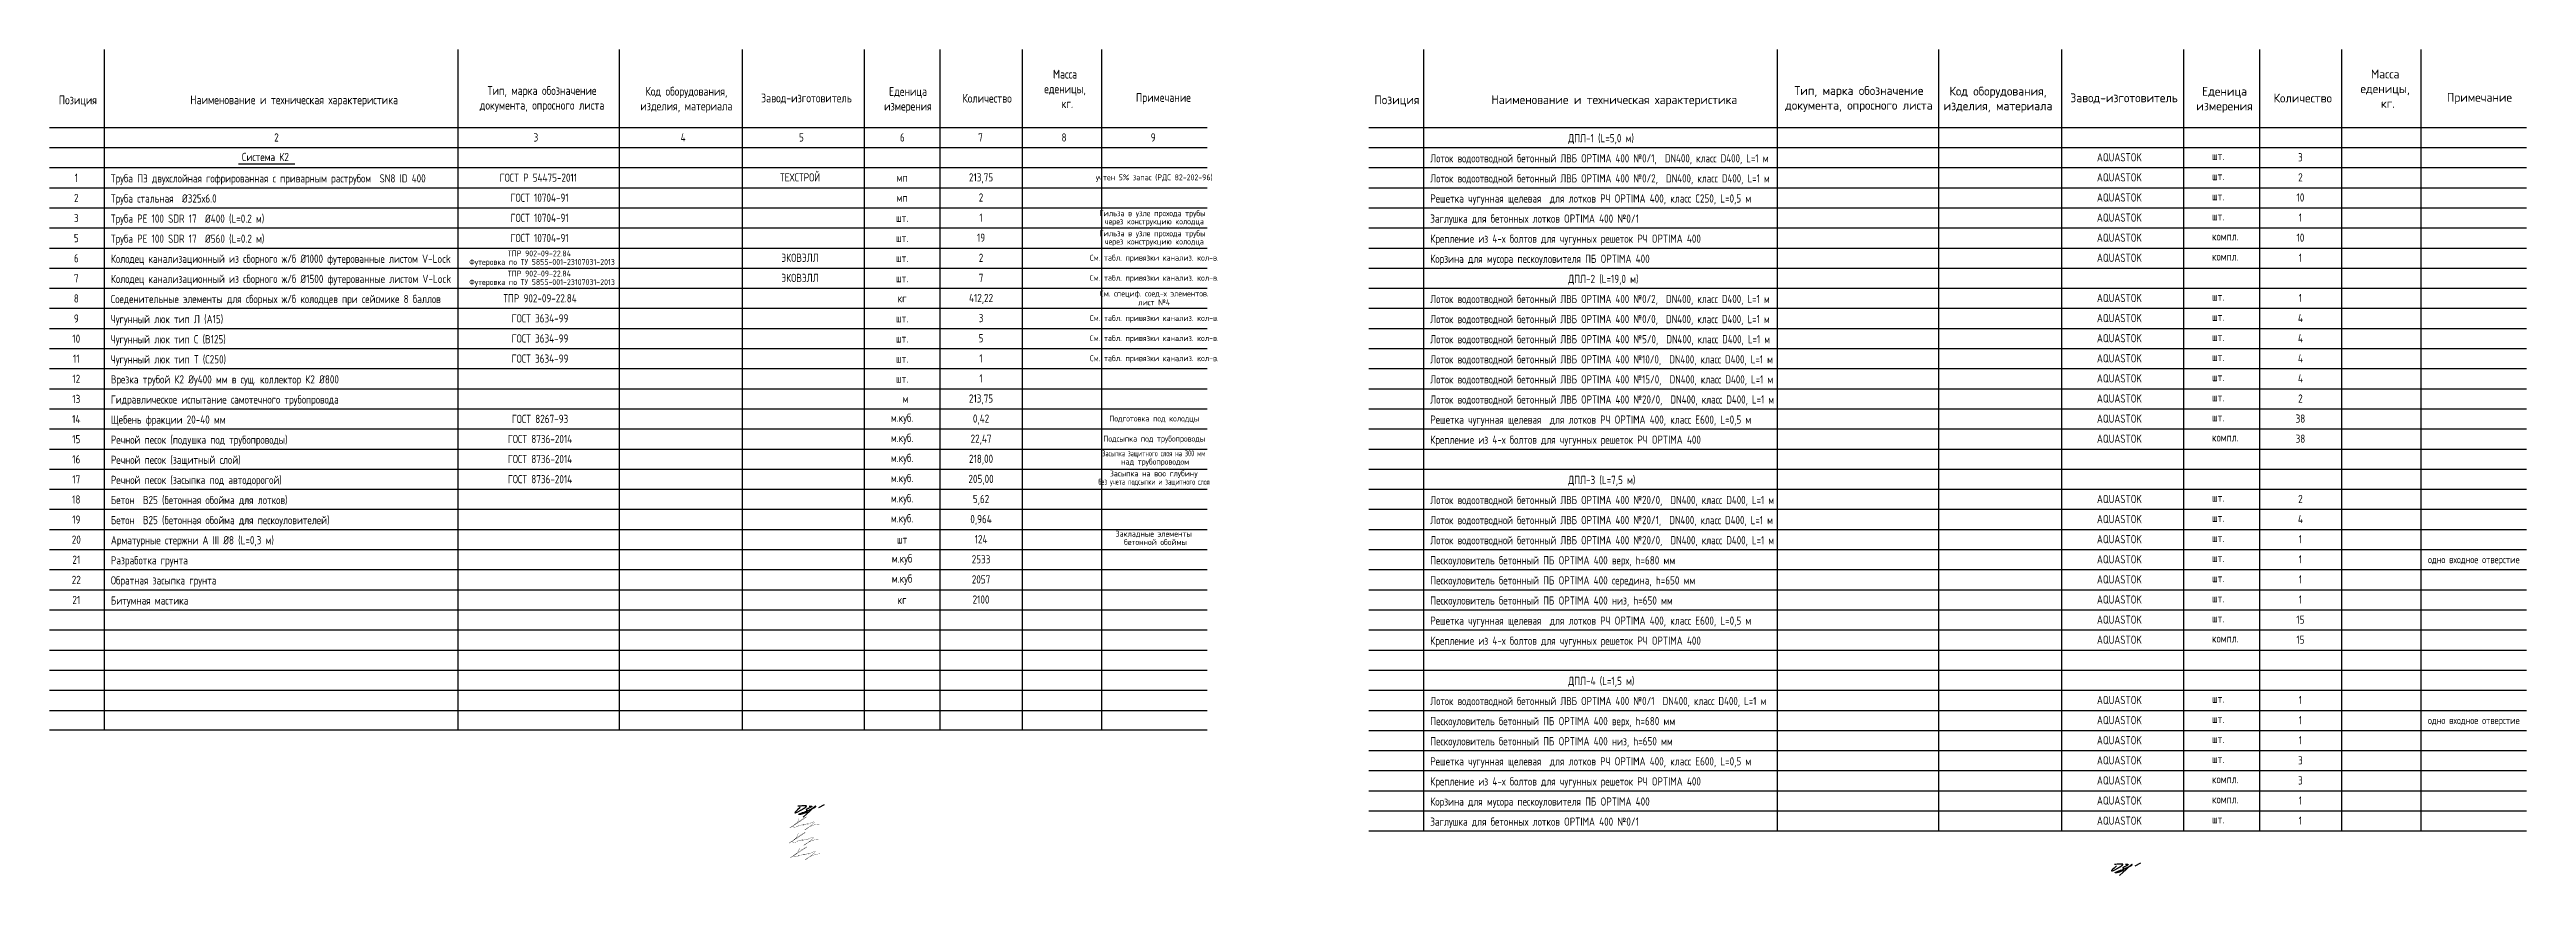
# Model space of a CAD drawing. Header units: millimetres. Extents: x 42571988 to 44740435, y 22138004 to 23263817.
# Drawn here: x 43187883 to 43272406, y 23187506 to 23215673 of the extents above; entities that cross this region are included whole.
import ezdxf
from ezdxf.enums import TextEntityAlignment as Align

# ---------------------------------------------------------------- set-up
doc = ezdxf.new("R2010")
doc.units = ezdxf.units.MM
doc.layers.add('подпись', color=7, linetype='Continuous', lineweight=25)
doc.styles.add('GOST 2.304', font='GOST_0.TTF')

msp = doc.modelspace()

# ---------------------------------------------------------------- texts
at = {"color": 7, "style": 'GOST 2.304'}
for s, height, p in [('2', 280, (43195549.7, 23212535.5)), ('3', 280, (43204400, 23212535.5)), ('4', 280, (43209419.9, 23212535.5)), ('5', 280, (43213457.9, 23212535.5)), ('6', 280, (43216903, 23212535.5)), ('7', 280, (43219572.9, 23212535.5)), ('8', 280, (43222417, 23212535.5)), ('9', 280, (43225459.9, 23212535.5)), ('ДПЛ-1 (L=5,0 м)', 279.994, (43239706.8, 23212510.4)), ('Cистема К2 ', 279.994, (43194441.1, 23211869.8)), ('шт.', 279.99, (43261675.3, 23211902.8)), ('Труба ПЭ двухслойная гофрированная с приварным раструбом  SN8 ID 400 ', 279.994, (43189975.7, 23211139.3)), ('шт.', 279.99, (43261675.3, 23211217.3)), ('Труба стальная  %%C325х6.0 ', 279.994, (43189975.7, 23210453.7)), ('Решетка чугунная щелевая  для лотков РЧ OPTIMA 400, класс C250, L=0,5 м', 279.994, (43234999.4, 23210453.7)), ('шт.', 279.99, (43261675.3, 23210531.7)), ('Труба PE 100 SDR 17  %%C400 (L=0.2 м) ', 279.994, (43189975.7, 23209768.1)), ('Труба PE 100 SDR 17  %%C560 (L=0.2 м) ', 279.994, (43189975.7, 23209082.6)), ('Заглушка для бетонных лотков OPTIMA 400 №0/1', 279.994, (43234999.4, 23209768.1)), ('Крепление из 4-х болтов для чугунных решеток РЧ OPTIMA 400', 279.994, (43234999.4, 23209082.6)), ('компл.', 279.99, (43261675.3, 23209160.5)), ('шт.', 279.99, (43261675.3, 23209846.1)), ('Колодец канализационный из сборного ж/б %%C1000 футерованные листом V-Lock', 279.994, (43189975.7, 23208397)), ('Корзина для мусора пескоуловителя ПБ OPTIMA 400', 279.994, (43234999.4, 23208397)), ('компл.', 279.99, (43261675.3, 23208475)), ('Колодец канализационный из сборного ж/б %%C1500 футерованные листом V-Lock', 279.994, (43189975.7, 23207711.4)), ('ДПЛ-2 (L=19,0 м)', 279.994, (43239706.8, 23207711.4)), ('Соеденительные элементы для сборных ж/б колодцев при сейсмике 8 баллов', 279.994, (43189975.7, 23207025.8)), ('шт.', 279.99, (43261675.3, 23207103.8)), ('Чугунный люк тип Л (А15)', 279.994, (43189975.7, 23206340.3)), ('шт.', 279.99, (43261675.3, 23206418.3)), ('Чугунный люк тип С (B125)', 279.994, (43189975.7, 23205654.7)), ('Чугунный люк тип Т (С250)', 279.994, (43189975.7, 23204969.1)), ('шт.', 279.99, (43261675.3, 23205732.7)), ('шт.', 279.99, (43261675.3, 23205047.1)), ('Врезка трубой К2 %%Cу400 мм в сущ. коллектор К2 %%C800', 279.994, (43189975.7, 23204283.6)), ('шт.', 279.99, (43261675.3, 23204361.5)), ('Гидравлическое испытание самотечного трубопровода', 279.994, (43189975.7, 23203598)), ('шт.', 279.99, (43261675.3, 23203676)), ('Щебень фракции 20-40 мм ', 279.994, (43189975.7, 23202912.4)), ('Решетка чугунная щелевая  для лотков РЧ OPTIMA 400, класс Е600, L=0,5 м', 279.994, (43234999.4, 23202912.4)), ('шт.', 279.99, (43261675.3, 23202990.4)), ('Речной песок (подушка под трубопроводы)', 279.994, (43189975.7, 23202226.8)), ('Речной песок (защитный слой)', 279.994, (43189975.7, 23201541.3)), ('Крепление из 4-х болтов для чугунных решеток РЧ OPTIMA 400', 279.994, (43234999.4, 23202226.8)), ('компл.', 279.99, (43261675.3, 23202304.8)), ('Речной песок (засыпка под автодорогой)', 279.994, (43189975.7, 23200855.7)), ('ДПЛ-3 (L=7,5 м)', 279.994, (43239706.8, 23200855.7)), ('Бетон  В25 (бетонная обойма для лотков)', 279.994, (43189975.7, 23200170.1)), ('шт.', 279.99, (43261675.3, 23200248.1)), ('Бетон  В25 (бетонная обойма для пескоуловителей)', 279.994, (43189975.7, 23199484.6)), ('шт.', 279.99, (43261675.3, 23199562.5)), ('Арматурные стержни А III %%C8 (L=0,3 м)', 279.994, (43189975.7, 23198799)), ('Разработка грунта ', 279.994, (43189975.7, 23198113.4)), ('Пескоуловитель бетонный ПБ OPTIMA 400 верх, h=680 мм', 279.994, (43234999.4, 23198113.4)), ('шт.', 279.99, (43261675.3, 23198877)), ('шт.', 279.99, (43261675.3, 23198191.4)), ('Обратная засыпка грунта ', 279.994, (43189975.7, 23197427.8)), ('Пескоуловитель бетонный ПБ OPTIMA 400 середина, h=650 мм', 279.994, (43234999.4, 23197427.8)), ('шт.', 279.99, (43261675.3, 23197505.8)), ('Битумная мастика ', 279.994, (43189975.7, 23196742.3)), ('Пескоуловитель бетонный ПБ OPTIMA 400 низ, h=650 мм', 279.994, (43234999.4, 23196742.3)), ('шт.', 279.99, (43261675.3, 23196820.3)), ('Решетка чугунная щелевая  для лотков РЧ OPTIMA 400, класс Е600, L=0,5 м', 279.994, (43234999.4, 23196056.7)), ('шт.', 279.99, (43261675.3, 23196134.7)), ('Крепление из 4-х болтов для чугунных решеток РЧ OPTIMA 400', 279.994, (43234999.4, 23195371.1)), ('компл.', 279.99, (43261675.3, 23195449.1)), ('ДПЛ-4 (L=1,5 м)', 279.994, (43239706.8, 23194000)), ('шт.', 279.99, (43261675.3, 23193392.4)), ('Пескоуловитель бетонный ПБ OPTIMA 400 верх, h=680 мм', 279.994, (43234999.4, 23192628.8)), ('шт.', 279.99, (43261675.3, 23192706.8)), ('Пескоуловитель бетонный ПБ OPTIMA 400 низ, h=650 мм', 279.994, (43234999.4, 23191943.3)), ('шт.', 279.99, (43261675.3, 23192021.3)), ('шт.', 279.99, (43261675.3, 23192021.3)), ('Решетка чугунная щелевая  для лотков РЧ OPTIMA 400, класс Е600, L=0,5 м', 279.994, (43234999.4, 23191257.7)), ('Крепление из 4-х болтов для чугунных решеток РЧ OPTIMA 400', 279.994, (43234999.4, 23190572.1)), ('компл.', 279.99, (43261675.3, 23190650.1)), ('шт.', 279.99, (43261675.3, 23191335.7)), ('Корзина для мусора пескоуловителя ПБ OPTIMA 400', 279.994, (43234999.4, 23189886.6)), ('компл.', 279.99, (43261675.3, 23189964.5)), ('Заглушка для бетонных лотков OPTIMA 400 №0/1', 279.994, (43234999.4, 23189201)), ('шт.', 279.99, (43261675.3, 23189279))]:
    msp.add_text(s, height=height, dxfattribs=at).set_placement(p)
at = {"color": 7, "style": 'GOST 2.304', "width": 0.98}
for s, p in [('Лоток водоотводной бетонный ЛВБ OPTIMA 400 №0/1,  DN400, класс D400, L=1 м', (43234999.4, 23211824.8)), ('Лоток водоотводной бетонный ЛВБ OPTIMA 400 №0/2,  DN400, класс D400, L=1 м', (43234999.4, 23211139.3)), ('Лоток водоотводной бетонный ЛВБ OPTIMA 400 №0/2,  DN400, класс D400, L=1 м', (43234999.4, 23207025.8)), ('Лоток водоотводной бетонный ЛВБ OPTIMA 400 №0/0,  DN400, класс D400, L=1 м', (43234999.4, 23206340.3)), ('Лоток водоотводной бетонный ЛВБ OPTIMA 400 №5/0,  DN400, класс D400, L=1 м', (43234999.4, 23205654.7)), ('Лоток водоотводной бетонный ЛВБ OPTIMA 400 №10/0,  DN400, класс D400, L=1 м', (43234999.4, 23204969.1)), ('Лоток водоотводной бетонный ЛВБ OPTIMA 400 №15/0,  DN400, класс D400, L=1 м', (43234999.4, 23204283.6)), ('Лоток водоотводной бетонный ЛВБ OPTIMA 400 №20/0,  DN400, класс D400, L=1 м', (43234999.4, 23203598)), ('Лоток водоотводной бетонный ЛВБ OPTIMA 400 №20/0,  DN400, класс D400, L=1 м', (43234999.4, 23200170.1)), ('Лоток водоотводной бетонный ЛВБ OPTIMA 400 №20/1,  DN400, класс D400, L=1 м', (43234999.4, 23199484.6)), ('Лоток водоотводной бетонный ЛВБ OPTIMA 400 №20/0,  DN400, класс D400, L=1 м', (43234999.4, 23198799)), ('Лоток водоотводной бетонный ЛВБ OPTIMA 400 №0/1  DN400, класс D400, L=1 м', (43234999.4, 23193314.4))]:
    msp.add_text(s, height=279.994, dxfattribs=at).set_placement(p)
at = {"color": 7, "style": 'GOST 2.304'}
for s, height, p in [('AQUASTOK', 279.99, (43258516.1, 23211998.9)), ('3', 280, (43264693.3, 23211998.9)), ('1', 280, (43188795.3, 23211297.7)), ('ТЕХСТРОЙ', 279.99, (43213492.4, 23211313.4)), ('213,75', 279.99, (43219669.7, 23211313.4)), ('учтен 5%%% запас (РДС 82-202-96)', 200, (43225580.1, 23211314.8)), ('AQUASTOK', 279.99, (43258516.1, 23211313.4)), ('2', 280, (43264693.3, 23211313.4)), ('2', 280, (43188795.3, 23210612.1)), ('2', 280, (43219669.7, 23210627.8)), ('AQUASTOK', 279.99, (43258516.1, 23210627.8)), ('10', 279.99, (43264693.3, 23210627.8)), ('3', 280, (43188795.3, 23209926.6)), ('5', 280, (43188795.3, 23209241)), ('19', 279.99, (43219669.7, 23209256.6)), ('1', 280, (43219669.7, 23209942.2)), ('Гильза в узле прохода трубы ', 200, (43225580.1, 23210088.8)), ('Гильза в узле прохода трубы ', 200, (43225580.1, 23209403.2)), ('через конструкцию колодца', 200, (43225580.1, 23209810.6)), ('AQUASTOK', 279.99, (43258516.1, 23209942.2)), ('AQUASTOK', 279.99, (43258516.1, 23209256.6)), ('10', 279.99, (43264693.3, 23209256.6)), ('1', 280, (43264693.3, 23209942.2)), ('6', 280, (43188795.3, 23208555.4)), ('ЭКОВЭЛЛ', 279.99, (43213492.4, 23208571.1)), ('2', 280, (43219669.7, 23208571.1)), ('См. табл. привязки канализ. кол-в.', 200, (43225580.1, 23208572.5)), ('через конструкцию колодца', 200, (43225580.1, 23209125.1)), ('AQUASTOK', 279.99, (43258516.1, 23208571.1)), ('1', 280, (43264693.3, 23208571.1)), ('7', 280, (43188795.3, 23207869.8)), ('ЭКОВЭЛЛ', 279.99, (43213492.4, 23207885.5)), ('7', 280, (43219669.7, 23207885.5)), ('См. табл. привязки канализ. кол-в.', 200, (43225580.1, 23207886.9)), ('8', 280, (43188795.3, 23207184.3)), ('412,22', 279.99, (43219669.7, 23207199.9)), ('См. специф. соед-х элементов.', 200, (43225580.1, 23207351.3)), ('лист №4', 200, (43225580.1, 23207051.3)), ('AQUASTOK', 279.99, (43258516.1, 23207199.9)), ('1', 280, (43264693.3, 23207199.9)), ('9', 280, (43188795.3, 23206498.7)), ('3', 280, (43219669.7, 23206514.4)), ('См. табл. привязки канализ. кол-в.', 200, (43225580.1, 23206515.8)), ('AQUASTOK', 279.99, (43258516.1, 23206514.4)), ('4', 280, (43264693.3, 23206514.4)), ('10', 279.99, (43188795.3, 23205813.1)), ('11', 279.99, (43188795.3, 23205127.6)), ('5', 280, (43219669.7, 23205828.8)), ('1', 280, (43219669.7, 23205143.2)), ('См. табл. привязки канализ. кол-в.', 200, (43225580.1, 23205830.2)), ('См. табл. привязки канализ. кол-в.', 200, (43225580.1, 23205144.6)), ('AQUASTOK', 279.99, (43258516.1, 23205828.8)), ('AQUASTOK', 279.99, (43258516.1, 23205143.2)), ('4', 280, (43264693.3, 23205828.8)), ('4', 280, (43264693.3, 23205143.2)), ('12', 279.99, (43188795.3, 23204442)), ('1', 280, (43219669.7, 23204457.6)), ('AQUASTOK', 279.99, (43258516.1, 23204457.6)), ('4', 280, (43264693.3, 23204457.6)), ('13', 279.99, (43188795.3, 23203756.4)), ('213,75', 279.99, (43219669.7, 23203772.1)), ('AQUASTOK', 279.99, (43258516.1, 23203772.1)), ('2', 280, (43264693.3, 23203772.1)), ('14', 279.99, (43188795.3, 23203070.8)), ('0,42', 279.99, (43219669.7, 23203086.5)), ('Подготовка под колодцы', 200, (43225580.1, 23203087.9)), ('AQUASTOK', 279.99, (43258516.1, 23203086.5)), ('38', 279.99, (43264693.3, 23203086.5)), ('15', 279.99, (43188795.3, 23202385.3)), ('16', 279.99, (43188795.3, 23201699.7)), ('218,00', 279.99, (43219669.7, 23201715.4)), ('22,47', 279.99, (43219669.7, 23202400.9)), ('Подсыпка под трубопроводы', 200, (43225580.1, 23202402.3)), ('AQUASTOK', 279.99, (43258516.1, 23202400.9)), ('38', 279.99, (43264693.3, 23202400.9)), ('17', 279.99, (43188795.3, 23201014.1)), ('205,00', 279.99, (43219669.7, 23201029.8)), ('Засыпка на всю глубину ', 200, (43225623.7, 23201215.1)), ('над трубопроводом', 200, (43225611.2, 23201617.8)), ('18', 279.99, (43188795.3, 23200328.6)), ('5,62', 279.99, (43219669.7, 23200344.2)), ('AQUASTOK', 279.99, (43258516.1, 23200344.2)), ('2', 280, (43264693.3, 23200344.2)), ('19', 279.99, (43188795.3, 23199643)), ('0,964', 279.99, (43219669.7, 23199658.6)), ('Закладные элементы ', 200, (43225623.7, 23199158.4)), ('AQUASTOK', 279.99, (43258516.1, 23199658.6)), ('4', 280, (43264693.3, 23199658.6)), ('20', 279.99, (43188795.3, 23198957.4)), ('21', 279.99, (43188795.3, 23198271.8)), ('2533', 279.99, (43219669.7, 23198287.5)), ('124', 279.99, (43219669.7, 23198973.1)), ('бетонной обоймы', 200, (43225623.7, 23198875.5)), ('AQUASTOK', 279.99, (43258516.1, 23198973.1)), ('AQUASTOK', 279.99, (43258516.1, 23198287.5)), ('1', 280, (43264693.3, 23198973.1)), ('1', 280, (43264693.3, 23198287.5)), ('22', 279.99, (43188795.3, 23197586.3)), ('2057', 279.99, (43219669.7, 23197601.9)), ('AQUASTOK', 279.99, (43258516.1, 23197601.9)), ('1', 280, (43264693.3, 23197601.9)), ('одно входное отверстие', 250, (43270609.5, 23198279.1)), ('21', 279.99, (43188795.3, 23196900.7)), ('2100', 279.99, (43219669.7, 23196916.4)), ('AQUASTOK', 279.99, (43258516.1, 23196916.4)), ('1', 280, (43264693.3, 23196916.4)), ('AQUASTOK', 279.99, (43258516.1, 23196230.8)), ('15', 279.99, (43264693.3, 23196230.8)), ('AQUASTOK', 279.99, (43258516.1, 23195545.2)), ('15', 279.99, (43264693.3, 23195545.2)), ('AQUASTOK', 279.99, (43258516.1, 23193488.5)), ('1', 280, (43264693.3, 23193488.5)), ('AQUASTOK', 279.99, (43258516.1, 23192802.9)), ('1', 280, (43264693.3, 23192802.9)), ('одно входное отверстие', 250, (43270609.5, 23192794.5)), ('AQUASTOK', 279.99, (43258516.1, 23192117.4)), ('AQUASTOK', 279.99, (43258516.1, 23192117.4)), ('1', 280, (43264693.3, 23192117.4)), ('1', 280, (43264693.3, 23192117.4)), ('AQUASTOK', 279.99, (43258516.1, 23191431.8)), ('AQUASTOK', 279.99, (43258516.1, 23190746.2)), ('3', 280, (43264693.3, 23191431.8)), ('3', 280, (43264693.3, 23190746.2)), ('AQUASTOK', 279.99, (43258516.1, 23190060.6)), ('1', 280, (43264693.3, 23190060.6)), ('AQUASTOK', 279.99, (43258516.1, 23189375.1)), ('1', 280, (43264693.3, 23189375.1))]:
    msp.add_text(s, height=height, dxfattribs=at).set_placement(p, align=Align.MIDDLE_CENTER)
for s, height, p in [('ГОСТ Р 54475-2011', 279.994, (43204564.4, 23211304.6)), ('мп', 279.99, (43216975.2, 23211304)), ('ГОСТ 10704-91', 279.994, (43204606.8, 23210619.1)), ('мп', 279.99, (43216975.2, 23210618.5)), ('ГОСТ 10704-91', 279.994, (43204606.8, 23209933.5)), ('ГОСТ 10704-91', 279.994, (43204606.8, 23209247.9)), ('шт.', 279.99, (43216975.2, 23209932.9)), ('ТПР 902-09-22.84', 200, (43204596.2, 23208719)), ('шт.', 279.99, (43216975.2, 23209247.3)), ('шт.', 279.99, (43216975.2, 23208561.8)), ('ТПР 902-09-22.84', 200, (43204596.2, 23208033.4)), ('шт.', 279.99, (43216975.2, 23207876.2)), ('ТПР 902-09-22.84', 279.994, (43204620, 23207191.2)), ('кг', 279.99, (43216975.2, 23207190.6)), ('ГОСТ 3634-99', 279.994, (43204620, 23206505.6)), ('шт.', 279.99, (43216975.2, 23206505)), ('ГОСТ 3634-99', 279.994, (43204620, 23205820.1)), ('ГОСТ 3634-99', 279.994, (43204620, 23205134.5)), ('шт.', 279.99, (43216975.2, 23205819.5)), ('шт.', 279.99, (43216975.2, 23205133.9)), ('шт.', 279.99, (43216975.2, 23204448.3)), ('м', 280, (43217093.5, 23203762.8)), ('ГОСТ 8267-93', 279.994, (43204620, 23203077.8)), ('м.куб.', 279.99, (43216975.2, 23203077.2)), ('ГОСТ 8736-2014', 279.994, (43204620, 23202392.2)), ('ГОСТ 8736-2014', 279.994, (43204620, 23201706.6)), ('м.куб.', 279.99, (43216975.2, 23202391.6)), ('м.куб.', 279.99, (43216975.2, 23201706)), ('ГОСТ 8736-2014', 279.994, (43204620, 23201021.1)), ('м.куб.', 279.99, (43216975.2, 23201020.5)), ('м.куб.', 279.99, (43216975.2, 23200334.9)), ('м.куб.', 279.99, (43216975.2, 23199649.3)), ('м.куб', 279.99, (43216975.2, 23198278.2)), ('шт', 279.99, (43216975.2, 23198963.8)), ('м.куб', 279.99, (43216975.2, 23197592.6)), ('кг', 279.99, (43216975.2, 23196907))]:
    msp.add_text(s, height=height, dxfattribs=at).set_placement(p, align=Align.MIDDLE)
at = {"color": 7, "style": 'GOST 2.304', "width": 0.8}
for s, p in [('Засыпка защитного слоя на 300 мм ', (43225611.2, 23201900.7)), ('без учета подсыпки и защитного слоя ', (43225623.7, 23200932.2))]:
    msp.add_text(s, height=200, dxfattribs=at).set_placement(p, align=Align.MIDDLE_CENTER)
at = {"color": 0, "attachment_point": 2, "style": 'GOST 2.304'}
for s, insert, char_height, width in [('Тип, марка обозначение \\Pдокумента, опросного листа', (43204689.3, 23214425.7), 300.965, 5505.924), ('Масса \\Pеденицы,\\P кг.', (43222536.8, 23214984.5), 300.96, 2854.507), ('{\\fGOST Common|b0|i0|c204|p34;Масса \\Pеденицы\\fGOST Common|b0|i0|c186|p34;,\\fGOST Common|b0|i0|c204|p34;\\P кг\\fGOST Common|b0|i0|c186|p34;.}', (43267584.8, 23214989.3), 300.965, 2854.507), ('Позиция', (43188849, 23214104.2), 300.96, 1860.95), ('Наименование и техническая характеристика ', (43196231.4, 23214109.3), 300.965, 9313.302), ('Код оборудования, изделия, материала', (43209614.5, 23214400), 300.965, 3970.046), ('Завод-изготовитель', (43213713.1, 23214171.7), 300.965, 2854.507), ('Еденица измерения', (43217176.7, 23214395.4), 300.965, 2854.507), ('Количество', (43219873.4, 23214163.5), 300.96, 2854.507), ('Примечание', (43225892.4, 23214189.3), 300.96, 2854.507), ('{\\fGOST Common|b0|i0|c204|p34;Позиция}', (43233861.2, 23214109.1), 300.965, 1860.95), ('{\\fGOST Common|b0|i0|c204|p34;Наименование и техническая характеристика }', (43241279.5, 23214114.1), 300.965, 9313.302), ('{\\fGOST Common|b0|i0|c204|p34;Тип\\fGOST Common|b0|i0|c186|p34;,\\fGOST Common|b0|i0|c204|p34; марка обозначение документа\\fGOST Common|b0|i0|c186|p34;,\\fGOST Common|b0|i0|c204|p34; опросного листа}', (43249625.3, 23214423.9), 300.965, 5505.924), ('{\\fGOST Common|b0|i0|c204|p34;Код оборудования\\fGOST Common|b0|i0|c186|p34;,\\fGOST Common|b0|i0|c204|p34; изделия\\fGOST Common|b0|i0|c186|p34;,\\fGOST Common|b0|i0|c204|p34; материала}', (43254373.1, 23214404.8), 300.965, 3970.046), ('{\\fGOST Common|b0|i0|c204|p34;Завод\\fGOST Common|b0|i0|c186|p34;-\\fGOST Common|b0|i0|c204|p34;изготовитель}', (43258674, 23214176.5), 300.965, 2854.507), ('{\\fGOST Common|b0|i0|c204|p34;Еденица измерения}', (43262103.2, 23214400.2), 300.965, 2854.507), ('{\\fGOST Common|b0|i0|c204|p34;Количество}', (43264771.2, 23214168.4), 300.965, 2854.507), ('{\\fGOST Common|b0|i0|c204|p34;Примечание}', (43270802.3, 23214194.1), 300.965, 2854.507)]:
    msp.add_mtext(s, dxfattribs=dict(at, insert=insert, char_height=char_height, width=width))
at = {"char_height": 200, "width": 5873.341, "attachment_point": 1, "style": 'GOST 2.304'}
for insert in [(43202202.6, 23208527.6), (43202202.6, 23207842)]:
    msp.add_mtext('Футеровка по ТУ 5855-001-23107031-2013', dxfattribs=dict(at, insert=insert))

# ---------------------------------------------------------------- blocks, each defined once
blk = doc.blocks.new('Косов')
at = {"layer": 'подпись', "color": 5, "lineweight": 30, "const_width": 0.0751}
blk.add_lwpolyline([(0, 0), (-0.07, -0.19), (-0.14, -0.36), (-0.2, -0.51), (-0.26, -0.65), (-0.31, -0.77), (-0.36, -0.87), (-0.41, -0.97), (-0.46, -1.07), (-0.51, -1.16), (-0.56, -1.26), (-0.62, -1.35), (-0.69, -1.44), (-0.76, -1.54), (-0.85, -1.64), (-0.96, -1.74), (-1.09, -1.84), (-1.23, -1.95), (-1.39, -2.06), (-1.57, -2.18), (-1.75, -2.3), (-1.94, -2.42), (-2.13, -2.54), (-2.32, -2.66), (-2.5, -2.78), (-2.67, -2.89), (-2.82, -2.99), (-2.91, -3.07), (-2.94, -3.1), (-2.89, -3.08), (-2.73, -2.99), (-2.46, -2.82), (-2.05, -2.56), (-1.49, -2.2), (-0.83, -1.77), (-0.12, -1.3), (0.58, -0.83), (1.23, -0.4), (1.76, -0.03), (2.13, 0.23), (2.28, 0.36), (2.17, 0.32), (1.85, 0.15), (1.36, -0.14), (0.77, -0.5), (0.14, -0.91), (-0.49, -1.33), (-1.05, -1.73), (-1.5, -2.08), (-1.78, -2.36), (-1.91, -2.57), (-1.92, -2.71), (-1.83, -2.8), (-1.67, -2.85), (-1.46, -2.86), (-1.24, -2.84), (-1.02, -2.81), (-0.84, -2.77), (-0.68, -2.72), (-0.56, -2.67), (-0.46, -2.61), (-0.38, -2.56), (-0.33, -2.5), (-0.29, -2.46), (-0.26, -2.42), (-0.24, -2.38), (-0.23, -2.36), (-0.23, -2.35), (-0.23, -2.34), (-0.24, -2.34), (-0.24, -2.35), (-0.24, -2.36), (-0.25, -2.39), (-0.24, -2.42), (-0.24, -2.46), (-0.23, -2.49), (-0.22, -2.53), (-0.21, -2.56), (-0.2, -2.58), (-0.2, -2.59), (-0.2, -2.59), (-0.2, -2.57), (-0.21, -2.53), (-0.23, -2.49), (-0.24, -2.45), (-0.26, -2.4), (-0.27, -2.36), (-0.29, -2.33), (-0.29, -2.31), (-0.3, -2.31), (-0.29, -2.32), (-0.27, -2.34), (-0.23, -2.36), (-0.17, -2.38), (-0.08, -2.39), (0.03, -2.39), (0.18, -2.36), (0.37, -2.32), (0.58, -2.25), (0.8, -2.18), (1.01, -2.1), (1.21, -2.03), (1.38, -1.97), (1.51, -1.93), (1.58, -1.91), (1.58, -1.93), (1.53, -1.97), (1.45, -2.03), (1.36, -2.09), (1.27, -2.16), (1.21, -2.21), (1.18, -2.25), (1.23, -2.25), (1.34, -2.22), (1.52, -2.17), (1.74, -2.09), (1.98, -2.01), (2.23, -1.93), (2.45, -1.85), (2.64, -1.79), (2.77, -1.76), (2.83, -1.77), (2.83, -1.8), (2.8, -1.84), (2.75, -1.89), (2.71, -1.93), (2.7, -1.96), (2.73, -1.96), (2.83, -1.93), (3.02, -1.85), (3.27, -1.74), (3.56, -1.61), (3.88, -1.47), (4.2, -1.34), (4.49, -1.22), (4.73, -1.14), (4.9, -1.11), (4.99, -1.13), (4.99, -1.2), (4.93, -1.31), (4.8, -1.46), (4.63, -1.64), (4.41, -1.84), (4.17, -2.05), (3.92, -2.27), (3.65, -2.48), (3.39, -2.69), (3.13, -2.89), (2.88, -3.07), (2.64, -3.24), (2.43, -3.39), (2.23, -3.52), (2.07, -3.62), (1.94, -3.7), (1.84, -3.75), (1.79, -3.76), (1.79, -3.74), (1.85, -3.69), (1.97, -3.6), (2.16, -3.47), (2.42, -3.31), (2.75, -3.1), (3.16, -2.87), (3.62, -2.63), (4.14, -2.4), (4.7, -2.19), (5.28, -2.03), (5.89, -1.92), (6.5, -1.88)], dxfattribs=at)
blk = doc.blocks.new('Драничников')
at = {"layer": 'подпись', "color": 5, "lineweight": 30}
for points in [[(1.86, 1.95), (0.94, 1.14), (0.35, 0.58), (0.02, 0.22), (-0.09, 0.03), (-0.03, -0.03), (0.15, 0.02), (0.41, 0.12), (0.7, 0.26), (0.97, 0.39), (1.23, 0.51), (1.47, 0.63), (1.69, 0.74), (1.89, 0.84), (2.08, 0.94), (2.27, 1.04), (2.44, 1.13), (2.6, 1.22), (2.76, 1.31), (2.9, 1.39), (3.04, 1.48), (3.17, 1.56), (3.3, 1.64), (3.42, 1.71), (3.53, 1.78), (3.63, 1.86), (3.73, 1.92), (3.82, 1.99), (3.9, 2.05), (3.98, 2.11), (4.04, 2.17), (4.1, 2.22), (4.15, 2.26), (4.18, 2.3), (4.21, 2.34), (4.23, 2.37), (4.24, 2.4), (4.25, 2.42), (4.25, 2.45), (4.26, 2.47), (4.26, 2.49), (4.26, 2.51), (4.26, 2.53), (4.25, 2.55), (4.25, 2.56), (4.24, 2.58), (4.23, 2.59), (4.22, 2.6), (4.2, 2.61), (4.18, 2.62), (4.14, 2.62), (4.1, 2.63), (4.05, 2.63), (3.99, 2.63), (3.91, 2.63), (3.82, 2.63), (3.7, 2.63), (3.57, 2.63), (3.4, 2.63), (3.19, 2.63), (2.92, 2.61), (2.59, 2.59), (2.18, 2.56), (1.68, 2.52), (1.07, 2.47)], [(5.3, 2.57), (5.53, 2.57), (5.71, 2.57), (5.85, 2.57), (5.97, 2.56), (6.05, 2.56), (6.12, 2.56), (6.17, 2.55), (6.2, 2.55), (6.23, 2.54), (6.25, 2.53), (6.26, 2.52), (6.27, 2.5), (6.28, 2.49), (6.28, 2.47), (6.28, 2.45), (6.28, 2.44), (6.28, 2.41), (6.28, 2.39), (6.26, 2.36), (6.24, 2.33), (6.2, 2.29), (6.13, 2.24), (6.04, 2.18), (5.92, 2.12), (5.77, 2.04), (5.6, 1.95), (5.4, 1.85), (5.2, 1.75), (5.01, 1.66), (4.82, 1.56), (4.65, 1.47), (4.5, 1.4), (4.39, 1.33), (4.31, 1.28), (4.26, 1.24), (4.23, 1.2), (4.22, 1.17), (4.23, 1.15), (4.24, 1.13), (4.26, 1.11), (4.29, 1.1), (4.31, 1.08), (4.34, 1.06), (4.36, 1.04), (4.39, 1.02), (4.41, 1), (4.44, 0.97), (4.46, 0.94), (4.49, 0.9), (4.51, 0.86), (4.52, 0.81), (4.53, 0.76), (4.54, 0.71), (4.54, 0.66), (4.53, 0.6), (4.51, 0.54), (4.48, 0.48), (4.45, 0.41), (4.4, 0.35), (4.34, 0.29), (4.26, 0.22), (4.18, 0.15), (4.08, 0.09), (3.97, 0.03), (3.85, -0.04), (3.72, -0.1), (3.57, -0.16), (3.42, -0.22), (3.27, -0.28), (3.11, -0.33), (2.96, -0.38), (2.81, -0.43), (2.66, -0.47), (2.52, -0.51), (2.39, -0.54), (2.26, -0.58), (2.15, -0.6), (2.04, -0.63), (1.94, -0.65), (1.85, -0.66), (1.77, -0.68), (1.69, -0.69), (1.63, -0.69), (1.58, -0.7), (1.53, -0.7), (1.49, -0.69), (1.46, -0.69), (1.43, -0.68), (1.41, -0.67), (1.39, -0.67), (1.38, -0.65), (1.38, -0.64), (1.38, -0.63), (1.38, -0.61), (1.39, -0.59), (1.41, -0.57), (1.42, -0.55), (1.45, -0.53), (1.49, -0.5), (1.55, -0.47), (1.63, -0.43), (1.73, -0.38), (1.87, -0.32), (2.05, -0.24), (2.26, -0.16), (2.51, -0.06), (2.79, 0.05), (3.08, 0.16), (3.38, 0.28), (3.68, 0.39), (3.98, 0.51), (4.26, 0.62), (4.53, 0.72), (4.77, 0.82), (4.99, 0.91), (5.2, 1), (5.39, 1.08), (5.57, 1.16), (5.74, 1.24), (5.9, 1.31), (6.06, 1.38), (6.2, 1.44), (6.35, 1.51), (6.48, 1.57), (6.61, 1.63), (6.74, 1.7), (6.86, 1.75), (6.97, 1.81), (7.08, 1.87), (7.19, 1.93), (7.28, 1.98), (7.38, 2.04), (7.46, 2.09), (7.54, 2.14), (7.62, 2.18), (7.68, 2.23), (7.74, 2.27), (7.79, 2.3), (7.83, 2.33), (7.86, 2.36), (7.88, 2.39), (7.89, 2.41), (7.9, 2.43), (7.89, 2.44), (7.88, 2.46), (7.86, 2.46), (7.83, 2.46), (7.79, 2.46), (7.75, 2.45), (7.7, 2.43), (7.64, 2.41), (7.57, 2.37), (7.5, 2.32), (7.37, 2.21), (7.15, 2.02), (6.78, 1.7), (6.24, 1.21), (5.46, 0.51), (4.41, -0.44), (3.03, -1.67)], [(8.98, 1.97), (11.17, 3.08)]]:
    blk.add_lwpolyline(points, dxfattribs=at)

# ---------------------------------------------------------------- linework, layer by layer
at = {"ltscale": 2}
for p, q in [((43189743.6, 23215672.5), (43189743.6, 23192472.5)), ((43201818.6, 23215672.5), (43201818.6, 23192472.5)), ((43207315.6, 23215672.5), (43207315.6, 23192472.5)), ((43211516, 23215672.5), (43211516, 23192472.5)), ((43215682.3, 23215672.5), (43215682.3, 23192472.5)), ((43218268.3, 23215672.5), (43218268.3, 23192472.5)), ((43221071.1, 23215672.5), (43221071.1, 23192472.5)), ((43223786.4, 23192472.5), (43223786.4, 23215672.5)), ((43187882.6, 23213018), (43227382.6, 23213018)), ((43187882.6, 23212332.4), (43227382.6, 23212332.4)), ((43232906.3, 23212332.4), (43272406.3, 23212332.4)), ((43187882.6, 23211646.8), (43227382.6, 23211646.8)), ((43232906.3, 23211646.8), (43272406.3, 23211646.8)), ((43187882.6, 23210961.3), (43227382.6, 23210961.3)), ((43187882.6, 23210275.7), (43227382.6, 23210275.7)), ((43232906.3, 23210961.3), (43272406.3, 23210961.3)), ((43232906.3, 23210275.7), (43272406.3, 23210275.7)), ((43232906.3, 23210275.7), (43272406.3, 23210275.7)), ((43187882.6, 23209590.1), (43227382.6, 23209590.1)), ((43187882.6, 23209590.1), (43227382.6, 23209590.1)), ((43232906.3, 23209590.1), (43272406.3, 23209590.1)), ((43232906.3, 23209590.1), (43272406.3, 23209590.1)), ((43187882.6, 23208904.6), (43227382.6, 23208904.6)), ((43187882.6, 23208904.6), (43227382.6, 23208904.6)), ((43232906.3, 23208904.6), (43272406.3, 23208904.6)), ((43187882.6, 23208219), (43227382.6, 23208219)), ((43187882.6, 23208219), (43227382.6, 23208219)), ((43232906.3, 23208219), (43272406.3, 23208219)), ((43187882.6, 23207533.4), (43227382.6, 23207533.4)), ((43187882.6, 23206847.8), (43227382.6, 23206847.8)), ((43232906.3, 23207533.4), (43272406.3, 23207533.4)), ((43232906.3, 23206847.8), (43272406.3, 23206847.8)), ((43187882.6, 23206162.3), (43227382.6, 23206162.3)), ((43232906.3, 23206162.3), (43272406.3, 23206162.3)), ((43187882.6, 23205476.7), (43227382.6, 23205476.7)), ((43232906.3, 23205476.7), (43270660.4, 23205476.7)), ((43232906.3, 23205476.7), (43272406.3, 23205476.7)), ((43187882.6, 23204791.1), (43227382.6, 23204791.1)), ((43232906.3, 23204791.1), (43270660.4, 23204791.1)), ((43232906.3, 23204791.1), (43272406.3, 23204791.1)), ((43187882.6, 23204105.6), (43227382.6, 23204105.6)), ((43232906.3, 23204105.6), (43272406.3, 23204105.6)), ((43187882.6, 23203420), (43227382.6, 23203420)), ((43187882.6, 23202734.4), (43227382.6, 23202734.4)), ((43232906.3, 23203420), (43272406.3, 23203420)), ((43232906.3, 23202734.4), (43272406.3, 23202734.4)), ((43187882.6, 23202048.8), (43227382.6, 23202048.8)), ((43232906.3, 23202048.8), (43272406.3, 23202048.8)), ((43187882.6, 23201363.3), (43227382.6, 23201363.3)), ((43232906.3, 23201363.3), (43272406.3, 23201363.3)), ((43187882.6, 23200677.7), (43227382.6, 23200677.7)), ((43232906.3, 23200677.7), (43272406.3, 23200677.7)), ((43187882.6, 23199992.1), (43227382.6, 23199992.1)), ((43187882.6, 23199306.6), (43227382.6, 23199306.6)), ((43232906.3, 23199992.1), (43272406.3, 23199992.1)), ((43232906.3, 23199306.6), (43272406.3, 23199306.6)), ((43187882.6, 23198621), (43227382.6, 23198621)), ((43232906.3, 23198621), (43272406.3, 23198621)), ((43187882.6, 23197935.4), (43227382.6, 23197935.4)), ((43232906.3, 23197935.4), (43272406.3, 23197935.4)), ((43187882.6, 23197249.8), (43227382.6, 23197249.8)), ((43232906.3, 23197249.8), (43272406.3, 23197249.8)), ((43187882.6, 23196564.3), (43227382.6, 23196564.3)), ((43187882.6, 23195878.7), (43227382.6, 23195878.7)), ((43232906.3, 23196564.3), (43272406.3, 23196564.3)), ((43232906.3, 23195878.7), (43272406.3, 23195878.7)), ((43187882.6, 23195193.1), (43227382.6, 23195193.1)), ((43232906.3, 23195193.1), (43272406.3, 23195193.1)), ((43187882.6, 23194507.6), (43227382.6, 23194507.6)), ((43232906.3, 23194507.6), (43272406.3, 23194507.6)), ((43187882.6, 23193822), (43227382.6, 23193822)), ((43232906.3, 23193822), (43272406.3, 23193822)), ((43187882.6, 23193136.4), (43227382.6, 23193136.4)), ((43187882.6, 23192472.5), (43227382.6, 23192472.5)), ((43232906.3, 23193136.4), (43272406.3, 23193136.4)), ((43232906.3, 23192450.8), (43272406.3, 23192450.8)), ((43232906.3, 23191765.3), (43272406.3, 23191765.3)), ((43232906.3, 23191079.7), (43272406.3, 23191079.7)), ((43232906.3, 23190394.1), (43272406.3, 23190394.1)), ((43232906.3, 23189708.6), (43272406.3, 23189708.6))]:
    msp.add_line(p, q, dxfattribs=at)
at = {"lineweight": 30, "ltscale": 2}
for p, q in [((43234767.2, 23215672.5), (43234767.2, 23189023)), ((43246842.3, 23215672.5), (43246842.3, 23189023)), ((43252339.3, 23215672.5), (43252339.3, 23189023)), ((43256539.6, 23215672.5), (43256539.6, 23189023)), ((43260706, 23215672.5), (43260706, 23189023)), ((43263292, 23215672.5), (43263292, 23189023)), ((43266094.7, 23215672.5), (43266094.7, 23189023)), ((43268810.1, 23189023), (43268810.1, 23215672.5)), ((43232906.3, 23213018), (43272406.3, 23213018)), ((43232906.3, 23189023), (43272406.3, 23189023))]:
    msp.add_line(p, q, dxfattribs=at)
msp.add_line((43194331.7, 23211775.1), (43196252.7, 23211775.1))

# ---------------------------------------------------------------- block references
at = {"color": 1, "xscale": 106.48, "yscale": 106.48, "zscale": 106.48}
for p in [(43213460.2, 23189458.4), (43213431.6, 23188935.7), (43213479.2, 23188441.5)]:
    msp.add_blockref('Косов', p, dxfattribs=at)
at = {"layer": 'подпись', "color": 1, "ltscale": 100, "xscale": 89.60000000000001, "yscale": 89.60000000000001, "zscale": 89.60000000000001}
for p in [(43213327.3, 23189643.6), (43258248.9, 23187655.8)]:
    msp.add_blockref('Драничников', p, dxfattribs=at)

msp.set_redraw_order([(e.dxf.handle, doc.entitydb.next_handle()) for e in msp.query("TEXT MTEXT ATTDEF DIMENSION ARC_DIMENSION")])  # texts and dimensions are drawn at this point

doc.saveas('drawing.dxf')
